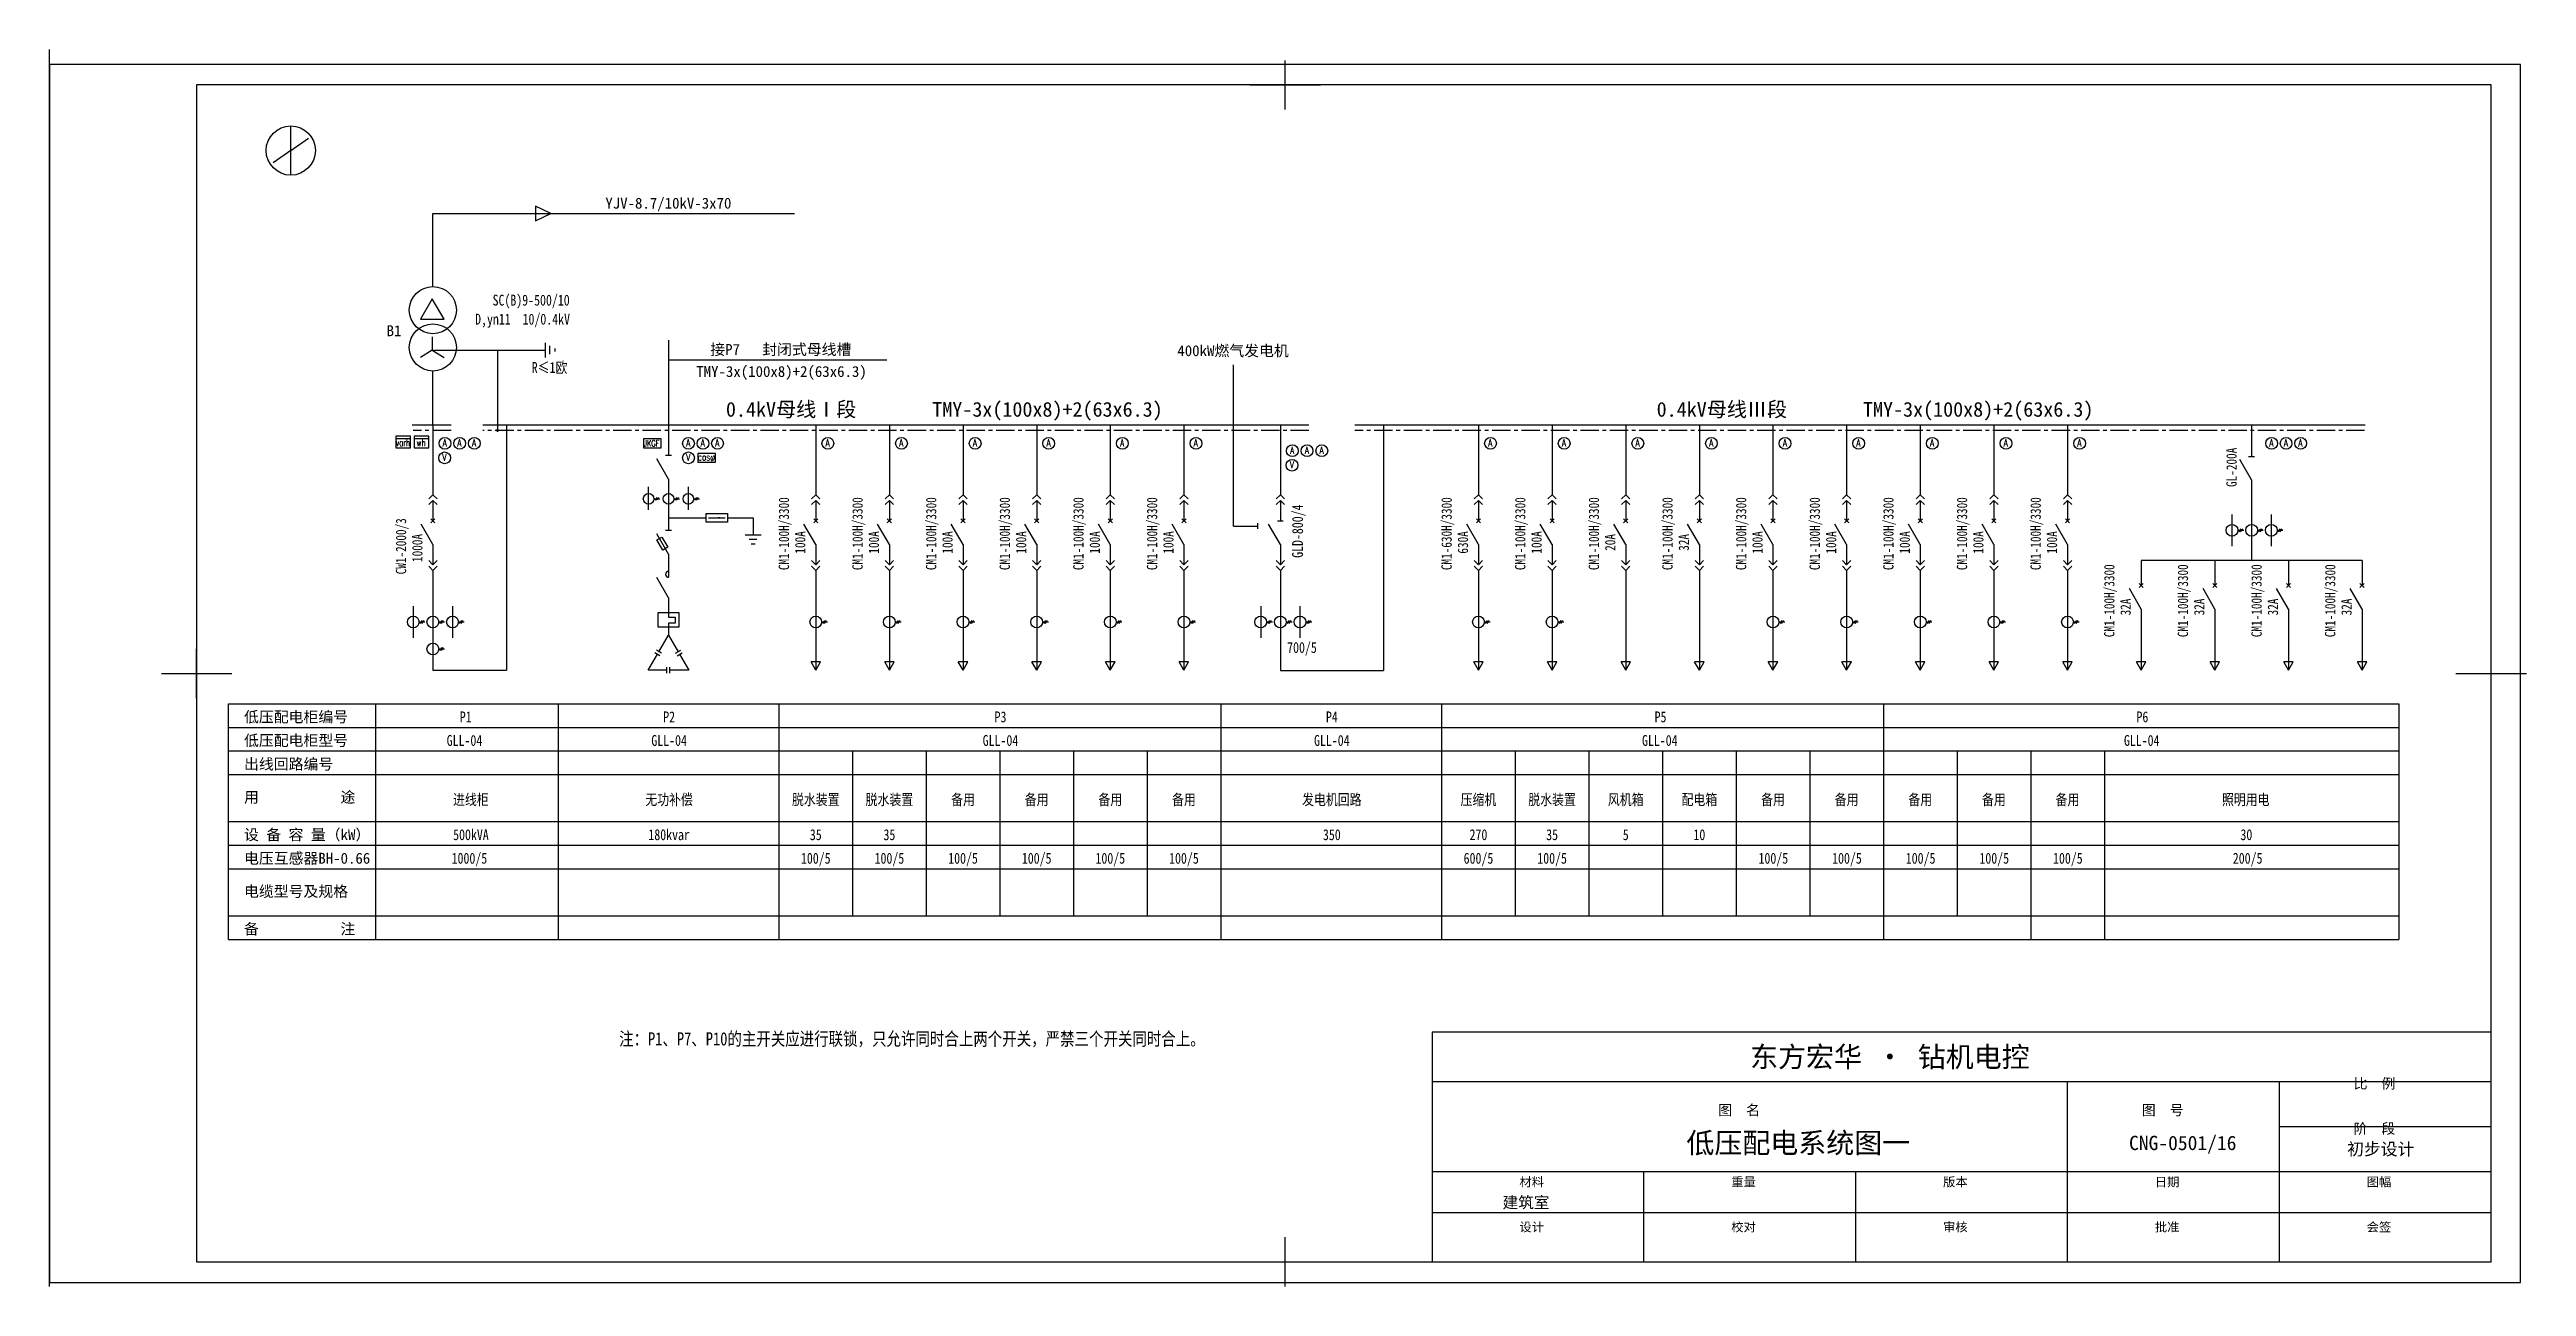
# Model space of a CAD drawing. Extents: x 594600 to 783909, y -252405 to -117187.
# Drawn here: x 594600 to 678697, y -206706 to -164706 of the extents above; entities that cross this region are included whole.
import ezdxf
from ezdxf.enums import TextEntityAlignment as Align

# ---------------------------------------------------------------- set-up
doc = ezdxf.new("R2010")
doc.units = 0
doc.header["$LTSCALE"] = 500
doc.header["$MEASUREMENT"] = 0
doc.linetypes.add('CENTER', pattern=[2, 1.25, -0.25, 0.25, -0.25])
doc.layers.get('0').update_dxf_attribs({"linetype": 'CONTINUOUS'})
doc.layers.add('HH_TITLE', color=2, linetype='CONTINUOUS')
doc.layers.add('系统', color=7, linetype='CONTINUOUS')
doc.styles.add('3Z', font='ROMANS', dxfattribs={"width": 0.75, "bigfont": 'HZTXT'})
doc.styles.add('HH_CHN', font='simhei.ttf')
doc.styles.add('Z', font='', dxfattribs={"width": 0.8})
doc.styles.add('仿宋', font='', dxfattribs={"width": 0.8})
doc.styles.get('Z').set_extended_font_data('仿宋_GB2312')
doc.styles.get('仿宋').set_extended_font_data('仿宋_GB2312')

msp = doc.modelspace()

# ---------------------------------------------------------------- texts
at = {"color": 7, "style": '仿宋'}
for s, height, p in [('YJV-8.7/10kV-3x70', 370, (613471, -170108)), ('B1', 370, (606044, -174439)), ('接P7   封闭式母线槽', 370, (617033, -175075)), ('400kW燃气发电机', 370, (632892, -175117)), ('TMY-3x(100x8)+2(63x6.3)', 370, (616558, -175823)), ('0.4kV母线Ⅰ段', 500, (617565, -177173)), ('0.4kV母线Ⅲ段', 500, (649165, -177173)), ('TMY-3x(100x8)+2(63x6.3)', 500, (624570, -177173)), ('TMY-3x(100x8)+2(63x6.3)', 500, (656170, -177173)), ('低压配电柜编号', 370, (601203, -187551)), ('低压配电柜型号', 370, (601203, -188351)), ('出线回路编号', 370, (601203, -189151)), ('用           途', 370, (601203, -190275)), ('设 备 容 量（kW）', 370, (601203, -191551)), ('电压互感器BH-0.66', 370, (601203, -192351)), ('电缆型号及规格', 370, (601203, -193475)), ('备           注', 370, (601203, -194751))]:
    msp.add_text(s, height=height, dxfattribs=at).set_placement(p)
at = {"color": 7, "style": '仿宋', "width": 0.8}
for s, p in [('SC(B)9-500/10', (609642, -173401)), ('D,yn11  10/0.4kV', (609049, -174046)), ('R≤1欧', (610972, -175688)), ('700/5', (636619, -185195)), ('P1', (608529, -187551)), ('GLL-04', (608084, -188351)), ('进线柜', (608299, -190359)), ('500kVA', (608303, -191551)), ('1000/5', (608251, -192351)), ('100/5', (652623, -192351)), ('100/5', (655123, -192351)), ('100/5', (657623, -192351)), ('100/5', (660123, -192351)), ('100/5', (662623, -192351)), ('200/5', (668727, -192351))]:
    msp.add_text(s, height=370, dxfattribs=at).set_placement(p)
for s, height, style, width, p in [('varh', 240, '3Z', 0.65, (606362, -178171)), ('wh', 240, '3Z', 0.75, (607060, -178171)), ('A', 240, '3Z', 0.75, (607948, -178181)), ('A', 240, '3Z', 0.75, (608447, -178181)), ('A', 240, '3Z', 0.75, (608946, -178181)), ('JKGF', 220, '3Z', 0.75, (614771, -178188)), ('A', 240, '3Z', 0.75, (616217, -178181)), ('A', 240, '3Z', 0.75, (616710, -178181)), ('A', 240, '3Z', 0.75, (617203, -178181)), ('A', 240, '3Z', 0.75, (620948, -178181)), ('A', 240, '3Z', 0.75, (623448, -178181)), ('A', 240, '3Z', 0.75, (625948, -178181)), ('A', 240, '3Z', 0.75, (628448, -178181)), ('A', 240, '3Z', 0.75, (630948, -178181)), ('A', 240, '3Z', 0.75, (633448, -178181)), ('A', 240, '3Z', 0.75, (636720, -178431)), ('A', 240, '3Z', 0.75, (637219, -178431)), ('A', 240, '3Z', 0.75, (637719, -178431)), ('A', 240, '3Z', 0.75, (643448, -178181)), ('A', 240, '3Z', 0.75, (645948, -178181)), ('A', 240, '3Z', 0.75, (648448, -178181)), ('A', 240, '3Z', 0.75, (650948, -178181)), ('A', 240, '3Z', 0.75, (653448, -178181)), ('A', 240, '3Z', 0.75, (655948, -178181)), ('A', 240, '3Z', 0.75, (658448, -178181)), ('A', 240, '3Z', 0.75, (660948, -178181)), ('A', 240, '3Z', 0.75, (663448, -178181)), ('A', 240, '3Z', 0.75, (669967, -178181)), ('A', 240, '3Z', 0.75, (670460, -178181)), ('A', 240, '3Z', 0.75, (670953, -178181)), ('V', 240, '3Z', 0.75, (607937, -178672)), ('V', 240, '3Z', 0.75, (616217, -178672)), ('cosφ', 240, '3Z', 0.75, (616613, -178663)), ('V', 240, '3Z', 0.75, (636710, -178922)), ('注：P1、P7、P10的主开关应进行联锁，只允许同时合上两个开关，严禁三个开关同时合上。', 450, 'Z', 0.8, (613937, -198523))]:
    msp.add_text(s, height=height, dxfattribs=dict(style=style, width=width)).set_placement(p)
at = {"style": '仿宋', "width": 0.8}
for s, p in [('GL-200A', (668857, -179559)), ('CW1-2000/3', (606707, -182525)), ('1000A', (607261, -182107))]:
    msp.add_text(s, height=350, rotation=90, dxfattribs=at).set_placement(p)
for s, p in [('CM1-100H/3300', (619707, -181145)), ('CM1-100H/3300', (622207, -181145)), ('CM1-100H/3300', (624707, -181145)), ('CM1-100H/3300', (627207, -181145)), ('CM1-100H/3300', (629707, -181145)), ('CM1-100H/3300', (632207, -181145)), ('CM1-630H/3300', (642207, -181145)), ('CM1-100H/3300', (644707, -181145)), ('CM1-100H/3300', (647207, -181145)), ('CM1-100H/3300', (649707, -181145)), ('CM1-100H/3300', (652207, -181145)), ('CM1-100H/3300', (654707, -181145)), ('CM1-100H/3300', (657207, -181145)), ('CM1-100H/3300', (659707, -181145)), ('CM1-100H/3300', (662207, -181145)), ('100A', (620261, -181442)), ('100A', (622761, -181442)), ('100A', (625261, -181442)), ('100A', (627761, -181442)), ('100A', (630261, -181442)), ('100A', (632761, -181442)), ('630A', (642761, -181442)), ('100A', (645261, -181442)), ('20A', (647761, -181442)), ('32A', (650261, -181442)), ('100A', (652761, -181442)), ('100A', (655261, -181442)), ('100A', (657761, -181442)), ('100A', (660261, -181442)), ('100A', (662761, -181442)), ('CM1-100H/3300', (664707, -183422)), ('CM1-100H/3300', (667207, -183422)), ('CM1-100H/3300', (669707, -183422)), ('CM1-100H/3300', (672207, -183422)), ('32A', (665261, -183635)), ('32A', (667761, -183635)), ('32A', (670261, -183635)), ('32A', (672761, -183635))]:
    msp.add_text(s, height=350, rotation=90, dxfattribs=at).set_placement(p, align=Align.CENTER)
at = {"color": 7, "style": '仿宋', "width": 0.8}
msp.add_text('GLD-800/4', height=370, rotation=90, dxfattribs=at).set_placement((637157, -181966))
for s, p in [('P2', (615636, -187551)), ('P3', (626886, -187551)), ('P4', (638136, -187551)), ('P5', (649295, -187551)), ('P6', (665657, -187551)), ('GLL-04', (615636, -188351)), ('GLL-04', (626886, -188351)), ('GLL-04', (638136, -188351)), ('GLL-04', (649271, -188351)), ('GLL-04', (665633, -188351)), ('无功补偿', (615636, -190359)), ('脱水装置', (620615, -190359)), ('脱水装置', (623115, -190359)), ('备用', (625615, -190359)), ('备用', (628115, -190359)), ('备用', (630615, -190359)), ('备用', (633115, -190359)), ('发电机回路', (638136, -190359)), ('压缩机', (643115, -190359)), ('脱水装置', (645615, -190359)), ('风机箱', (648115, -190359)), ('配电箱', (650615, -190359)), ('备用', (653115, -190359)), ('备用', (655615, -190359)), ('备用', (658115, -190359)), ('备用', (660615, -190359)), ('备用', (663115, -190359)), ('照明用电', (669166, -190359)), ('180kvar', (615636, -191551)), ('35', (620615, -191551)), ('35', (623115, -191551)), ('350', (638136, -191551)), ('270', (643115, -191551)), ('35', (645615, -191551)), ('5', (648115, -191551)), ('10', (650615, -191551)), ('30', (669187, -191551)), ('100/5', (620615, -192351)), ('100/5', (623115, -192351)), ('100/5', (625615, -192351)), ('100/5', (628115, -192351)), ('100/5', (630615, -192351)), ('100/5', (633115, -192351)), ('600/5', (643115, -192351)), ('100/5', (645615, -192351))]:
    msp.add_text(s, height=370, dxfattribs=at).set_placement(p, align=Align.CENTER)

# ---------------------------------------------------------------- blocks, each defined once
blk = doc.blocks.new('HH_FRAME_A3_WIDE')
at = {"layer": 'HH_TITLE'}
for p, q in [((301.27, 287), (301.27, 299)), ((292.66, 293), (309.88, 293)), ((58.82, 271), (58.82, 283)), ((58.82, 277), (63.12, 280)), ((58.82, 277), (54.52, 274)), ((35.87, 143.5), (35.87, 155.5)), ((595.37, 143.5), (595.37, 155.5)), ((27.26, 149.5), (44.47, 149.5)), ((586.76, 149.5), (603.98, 149.5)), ((337.14, 50), (595.37, 50)), ((492.08, 28), (492.08, 50)), ((543.73, 28), (543.73, 50)), ((543.73, 39), (595.37, 39)), ((337.14, 28), (595.37, 28)), ((388.79, 18), (388.79, 28)), ((440.43, 18), (440.43, 28)), ((492.08, 18), (492.08, 28)), ((543.73, 18), (543.73, 28)), ((337.14, 18), (595.37, 18)), ((388.79, 6), (388.79, 18)), ((440.43, 6), (440.43, 18)), ((492.08, 6), (492.08, 18)), ((543.73, 6), (543.73, 18)), ((301.27, 0), (301.27, 12)), ((292.66, 6), (309.88, 6))]:
    blk.add_line(p, q, dxfattribs=at)
for points in [[(0, 1), (602.55, 1), (602.55, 298), (0, 298)], [(35.87, 6), (595.37, 6), (595.37, 293), (35.87, 293)], [(337.14, 6), (595.37, 6), (595.37, 62), (337.14, 62)]]:
    blk.add_lwpolyline(points, close=True, dxfattribs=at)
blk.add_circle((58.82, 277), 6, dxfattribs=at)
at = {"layer": 'HH_TITLE', "style": 'HH_CHN'}
for s, height, p in [('东方宏华 · 钻机电控', 5, (414.67, 53.5)), ('比  例', 2.5, (561.81, 48.25)), ('图  名', 2.5, (406.87, 41.75)), ('图  号', 2.5, (510.16, 41.75)), ('阶  段', 2.5, (561.81, 37.25)), ('材料', 2.2, (358.42, 24.4)), ('重量', 2.2, (410.07, 24.4)), ('版本', 2.2, (461.72, 24.4)), ('日期', 2.2, (513.36, 24.4)), ('图幅', 2.2, (565.01, 24.4)), ('设计', 2.2, (358.42, 13.4)), ('校对', 2.2, (410.07, 13.4)), ('审核', 2.2, (461.72, 13.4)), ('批准', 2.2, (513.36, 13.4)), ('会签', 2.2, (565.01, 13.4))]:
    blk.add_text(s, height=height, dxfattribs=at).set_placement(p)
for tag, p, height in [('SCALE', (560.26, 43), 3), ('TITLE', (399.13, 32.5), 5), ('DWG_NO', (507.07, 33.25), 3.5), ('STAGE', (560.26, 32), 3), ('MATERIAL', (354.3, 19.1), 2.8), ('WEIGHT', (405.94, 19.1), 2.8), ('VERSION', (457.59, 19.1), 2.8), ('DATE', (509.24, 19.1), 2.8), ('SHEET', (560.88, 19.1), 2.8), ('DESIGN', (354.3, 8.1), 2.8), ('CHECKED', (405.94, 8.1), 2.8), ('REVIEWED', (457.59, 8.1), 2.8), ('APPROVED', (509.24, 8.1), 2.8), ('COUNTERSIGN', (560.88, 8.1), 2.8)]:
    blk.add_attdef(tag, p, '', height=height, dxfattribs=at)

# ---------------------------------------------------------------- linework, layer by layer
for p, q in [((594600, -206706), (594600, -164706)), ((611622, -170277), (611103, -170029)), ((611103, -170029), (611103, -170525)), ((611103, -170525), (611622, -170277)), ((607595, -173166), (607194, -173861)), ((607996, -173861), (607595, -173166)), ((607194, -173861), (607996, -173861)), ((609810, -174912), (609810, -177639)), ((615615, -175244), (623025, -175244)), ((606859, -177929), (606359, -177929)), ((607480, -177929), (606980, -177929)), ((615615, -179295), (615215, -178602)), ((615715, -178495), (615515, -178495)), ((669365, -179321), (668965, -178629)), ((669265, -178521), (669465, -178521)), ((607474, -179966), (607615, -179825)), ((607756, -179966), (607615, -179825)), ((614940, -180338), (614940, -179560)), ((615120, -179962), (615317, -179962)), ((615157, -180010), (615231, -179915)), ((615211, -180010), (615285, -179915)), ((615795, -179962), (615992, -179962)), ((615833, -180010), (615907, -179915)), ((615886, -180010), (615960, -179915)), ((616290, -180338), (616290, -179560)), ((616470, -179962), (616668, -179962)), ((616508, -180010), (616582, -179915)), ((616561, -180010), (616636, -179915)), ((620474, -179966), (620615, -179825)), ((620756, -179966), (620615, -179825)), ((622974, -179966), (623115, -179825)), ((623256, -179966), (623115, -179825)), ((625474, -179966), (625615, -179825)), ((625756, -179966), (625615, -179825)), ((627974, -179966), (628115, -179825)), ((628256, -179966), (628115, -179825)), ((630474, -179966), (630615, -179825)), ((630756, -179966), (630615, -179825)), ((632974, -179966), (633115, -179825)), ((633256, -179966), (633115, -179825)), ((636246, -179966), (636388, -179825)), ((636529, -179966), (636388, -179825)), ((642974, -179966), (643115, -179825)), ((643256, -179966), (643115, -179825)), ((645474, -179966), (645615, -179825)), ((645756, -179966), (645615, -179825)), ((647974, -179966), (648115, -179825)), ((648256, -179966), (648115, -179825)), ((650474, -179966), (650615, -179825)), ((650756, -179966), (650615, -179825)), ((652974, -179966), (653115, -179825)), ((653256, -179966), (653115, -179825)), ((655474, -179966), (655615, -179825)), ((655756, -179966), (655615, -179825)), ((657974, -179966), (658115, -179825)), ((658256, -179966), (658115, -179825)), ((660474, -179966), (660615, -179825)), ((660756, -179966), (660615, -179825)), ((662974, -179966), (663115, -179825)), ((663256, -179966), (663115, -179825)), ((607474, -180160), (607615, -180018)), ((607544, -180781), (607686, -180639)), ((607686, -180781), (607544, -180639)), ((607756, -180160), (607615, -180018)), ((615615, -180607), (616893, -180607)), ((616976, -180607), (617541, -180607)), ((617613, -180607), (618486, -180607)), ((618486, -180607), (618486, -181180)), ((620474, -180160), (620615, -180018)), ((620544, -180781), (620686, -180639)), ((620686, -180781), (620544, -180639)), ((620756, -180160), (620615, -180018)), ((622974, -180160), (623115, -180018)), ((623186, -180781), (623044, -180639)), ((623044, -180781), (623186, -180639)), ((623256, -180160), (623115, -180018)), ((625474, -180160), (625615, -180018)), ((625544, -180781), (625686, -180639)), ((625686, -180781), (625544, -180639)), ((625756, -180160), (625615, -180018)), ((627974, -180160), (628115, -180018)), ((628186, -180781), (628044, -180639)), ((628044, -180781), (628186, -180639)), ((628256, -180160), (628115, -180018)), ((630474, -180160), (630615, -180018)), ((630686, -180781), (630544, -180639)), ((630544, -180781), (630686, -180639)), ((630756, -180160), (630615, -180018)), ((632974, -180160), (633115, -180018)), ((633186, -180781), (633044, -180639)), ((633044, -180781), (633186, -180639)), ((633256, -180160), (633115, -180018)), ((636246, -180160), (636388, -180018)), ((636529, -180160), (636388, -180018)), ((642974, -180160), (643115, -180018)), ((643044, -180781), (643186, -180639)), ((643186, -180781), (643044, -180639)), ((643256, -180160), (643115, -180018)), ((645474, -180160), (645615, -180018)), ((645544, -180781), (645686, -180639)), ((645686, -180781), (645544, -180639)), ((645756, -180160), (645615, -180018)), ((647974, -180160), (648115, -180018)), ((648186, -180781), (648044, -180639)), ((648044, -180781), (648186, -180639)), ((648256, -180160), (648115, -180018)), ((650474, -180160), (650615, -180018)), ((650544, -180781), (650686, -180639)), ((650686, -180781), (650544, -180639)), ((650756, -180160), (650615, -180018)), ((652974, -180160), (653115, -180018)), ((653044, -180781), (653186, -180639)), ((653186, -180781), (653044, -180639)), ((653256, -180160), (653115, -180018)), ((655474, -180160), (655615, -180018)), ((655686, -180781), (655544, -180639)), ((655544, -180781), (655686, -180639)), ((655756, -180160), (655615, -180018)), ((657974, -180160), (658115, -180018)), ((658186, -180781), (658044, -180639)), ((658044, -180781), (658186, -180639)), ((658256, -180160), (658115, -180018)), ((660474, -180160), (660615, -180018)), ((660686, -180781), (660544, -180639)), ((660544, -180781), (660686, -180639)), ((660756, -180160), (660615, -180018)), ((662974, -180160), (663115, -180018)), ((663044, -180781), (663186, -180639)), ((663186, -180781), (663044, -180639)), ((663256, -180160), (663115, -180018)), ((668698, -180497), (668698, -181564)), ((670032, -180497), (670032, -181564)), ((607615, -181510), (607215, -180817)), ((615615, -181842), (615215, -181149)), ((615715, -181042), (615515, -181042)), ((618213, -181180), (618760, -181180)), ((618356, -181337), (618619, -181337)), ((618423, -181494), (618552, -181494)), ((620615, -181510), (620215, -180817)), ((623115, -181510), (622715, -180817)), ((625615, -181510), (625215, -180817)), ((628115, -181510), (627715, -180817)), ((630615, -181510), (630215, -180817)), ((633115, -181510), (632715, -180817)), ((636388, -181510), (635988, -180817)), ((643115, -181510), (642715, -180817)), ((645615, -181510), (645215, -180817)), ((648115, -181510), (647715, -180817)), ((650615, -181510), (650215, -180817)), ((653115, -181510), (652715, -180817)), ((655615, -181510), (655215, -180817)), ((658115, -181510), (657715, -180817)), ((660615, -181510), (660215, -180817)), ((663115, -181510), (662715, -180817)), ((668898, -181030), (669096, -181030)), ((668936, -181078), (669010, -180983)), ((668990, -181078), (669064, -180983)), ((669565, -181030), (669762, -181030)), ((669603, -181078), (669677, -180983)), ((669656, -181078), (669730, -180983)), ((670232, -181030), (670429, -181030)), ((670269, -181078), (670343, -180983)), ((670323, -181078), (670397, -180983)), ((607474, -182061), (607615, -182202)), ((607474, -182254), (607615, -182395)), ((607756, -182061), (607615, -182202)), ((607756, -182254), (607615, -182395)), ((620474, -182061), (620615, -182202)), ((620474, -182254), (620615, -182395)), ((620756, -182061), (620615, -182202)), ((620756, -182254), (620615, -182395)), ((622974, -182061), (623115, -182202)), ((622974, -182254), (623115, -182395)), ((623256, -182061), (623115, -182202)), ((623256, -182254), (623115, -182395)), ((625474, -182061), (625615, -182202)), ((625474, -182254), (625615, -182395)), ((625756, -182061), (625615, -182202)), ((625756, -182254), (625615, -182395)), ((627974, -182061), (628115, -182202)), ((627974, -182254), (628115, -182395)), ((628256, -182061), (628115, -182202)), ((628256, -182254), (628115, -182395)), ((630474, -182061), (630615, -182202)), ((630474, -182254), (630615, -182395)), ((630756, -182061), (630615, -182202)), ((630756, -182254), (630615, -182395)), ((632974, -182061), (633115, -182202)), ((632974, -182254), (633115, -182395)), ((633256, -182061), (633115, -182202)), ((633256, -182254), (633115, -182395)), ((636246, -182061), (636388, -182202)), ((636246, -182254), (636388, -182395)), ((636529, -182061), (636388, -182202)), ((636529, -182254), (636388, -182395)), ((642974, -182061), (643115, -182202)), ((642974, -182254), (643115, -182395)), ((643256, -182061), (643115, -182202)), ((643256, -182254), (643115, -182395)), ((645474, -182061), (645615, -182202)), ((645474, -182254), (645615, -182395)), ((645756, -182061), (645615, -182202)), ((645756, -182254), (645615, -182395)), ((647974, -182061), (648115, -182202)), ((647974, -182254), (648115, -182395)), ((648256, -182061), (648115, -182202)), ((648256, -182254), (648115, -182395)), ((650474, -182061), (650615, -182202)), ((650474, -182254), (650615, -182395)), ((650756, -182061), (650615, -182202)), ((650756, -182254), (650615, -182395)), ((652974, -182061), (653115, -182202)), ((652974, -182254), (653115, -182395)), ((653256, -182061), (653115, -182202)), ((653256, -182254), (653115, -182395)), ((655474, -182061), (655615, -182202)), ((655474, -182254), (655615, -182395)), ((655756, -182061), (655615, -182202)), ((655756, -182254), (655615, -182395)), ((657974, -182061), (658115, -182202)), ((657974, -182254), (658115, -182395)), ((658256, -182061), (658115, -182202)), ((658256, -182254), (658115, -182395)), ((660474, -182061), (660615, -182202)), ((660474, -182254), (660615, -182395)), ((660756, -182061), (660615, -182202)), ((660756, -182254), (660615, -182395)), ((662974, -182061), (663115, -182202)), ((662974, -182254), (663115, -182395)), ((663256, -182061), (663115, -182202)), ((663256, -182254), (663115, -182395)), ((615615, -183326), (615215, -182633)), ((665615, -183703), (665215, -183010)), ((665686, -182974), (665544, -182832)), ((665544, -182974), (665686, -182832)), ((668115, -183703), (667715, -183010)), ((668044, -182974), (668186, -182832)), ((668186, -182974), (668044, -182832)), ((670615, -183703), (670215, -183010)), ((670544, -182974), (670686, -182832)), ((670686, -182974), (670544, -182832)), ((673115, -183703), (672715, -183010)), ((673044, -182974), (673186, -182832)), ((673186, -182974), (673044, -182832)), ((606948, -183610), (606948, -184677)), ((607148, -184144), (607346, -184144)), ((607186, -184191), (607260, -184096)), ((607240, -184191), (607314, -184096)), ((607815, -184144), (608012, -184144)), ((607853, -184191), (607927, -184096)), ((607906, -184191), (607980, -184096)), ((608282, -183610), (608282, -184677)), ((608482, -184144), (608679, -184144)), ((608519, -184191), (608593, -184096)), ((608573, -184191), (608647, -184096)), ((615615, -183984), (615836, -183984)), ((615836, -183984), (615836, -184182)), ((620815, -184144), (621012, -184144)), ((620853, -184191), (620927, -184096)), ((620906, -184191), (620980, -184096)), ((623315, -184144), (623512, -184144)), ((623353, -184191), (623427, -184096)), ((623406, -184191), (623480, -184096)), ((625815, -184144), (626012, -184144)), ((625853, -184191), (625927, -184096)), ((625906, -184191), (625980, -184096)), ((628315, -184144), (628512, -184144)), ((628353, -184191), (628427, -184096)), ((628406, -184191), (628480, -184096)), ((630815, -184144), (631012, -184144)), ((630853, -184191), (630927, -184096)), ((630906, -184191), (630980, -184096)), ((633315, -184144), (633512, -184144)), ((633353, -184191), (633427, -184096)), ((633406, -184191), (633480, -184096)), ((635721, -183610), (635721, -184677)), ((635921, -184144), (636118, -184144)), ((635958, -184191), (636033, -184096)), ((636012, -184191), (636086, -184096)), ((636588, -184144), (636785, -184144)), ((636625, -184191), (636699, -184096)), ((636679, -184191), (636753, -184096)), ((637054, -183610), (637054, -184677)), ((637254, -184144), (637452, -184144)), ((637292, -184191), (637366, -184096)), ((637345, -184191), (637420, -184096)), ((643315, -184144), (643512, -184144)), ((643353, -184191), (643427, -184096)), ((643406, -184191), (643480, -184096)), ((645815, -184144), (646012, -184144)), ((645853, -184191), (645927, -184096)), ((645906, -184191), (645980, -184096)), ((653315, -184144), (653512, -184144)), ((653353, -184191), (653427, -184096)), ((653406, -184191), (653480, -184096)), ((655815, -184144), (656012, -184144)), ((655853, -184191), (655927, -184096)), ((655906, -184191), (655980, -184096)), ((658315, -184144), (658512, -184144)), ((658353, -184191), (658427, -184096)), ((658406, -184191), (658480, -184096)), ((660815, -184144), (661012, -184144)), ((660853, -184191), (660927, -184096)), ((660906, -184191), (660980, -184096)), ((663315, -184144), (663512, -184144)), ((663353, -184191), (663427, -184096)), ((663406, -184191), (663480, -184096)), ((607853, -185108), (607927, -185013)), ((607906, -185108), (607980, -185013)), ((615836, -184182), (615615, -184182)), ((607815, -185060), (608012, -185060)), ((615325, -185291), (615152, -185191)), ((615375, -185205), (615202, -185105)), ((615563, -185878), (615563, -185678)), ((615663, -185878), (615663, -185678)), ((615855, -185205), (616028, -185105)), ((615905, -185291), (616078, -185191)), ((620615, -185778), (620455, -185500)), ((620775, -185500), (620455, -185500)), ((620615, -185778), (620775, -185500)), ((623275, -185500), (622955, -185500)), ((623115, -185778), (622955, -185500)), ((623115, -185778), (623275, -185500)), ((625615, -185778), (625455, -185500)), ((625775, -185500), (625455, -185500)), ((625615, -185778), (625775, -185500)), ((628275, -185500), (627955, -185500)), ((628115, -185778), (627955, -185500)), ((628115, -185778), (628275, -185500)), ((630775, -185500), (630455, -185500)), ((630615, -185778), (630455, -185500)), ((630615, -185778), (630775, -185500)), ((633275, -185500), (632955, -185500)), ((633115, -185778), (632955, -185500)), ((633115, -185778), (633275, -185500)), ((643115, -185778), (642955, -185500)), ((643275, -185500), (642955, -185500)), ((643115, -185778), (643275, -185500)), ((645775, -185500), (645455, -185500)), ((645615, -185778), (645455, -185500)), ((645615, -185778), (645775, -185500)), ((648275, -185500), (647955, -185500)), ((648115, -185778), (647955, -185500)), ((648115, -185778), (648275, -185500)), ((650775, -185500), (650455, -185500)), ((650615, -185778), (650455, -185500)), ((650615, -185778), (650775, -185500)), ((653115, -185778), (652955, -185500)), ((653275, -185500), (652955, -185500)), ((653115, -185778), (653275, -185500)), ((655775, -185500), (655455, -185500)), ((655615, -185778), (655455, -185500)), ((655615, -185778), (655775, -185500)), ((658275, -185500), (657955, -185500)), ((658115, -185778), (657955, -185500)), ((658115, -185778), (658275, -185500)), ((660775, -185500), (660455, -185500)), ((660615, -185778), (660455, -185500)), ((660615, -185778), (660775, -185500)), ((663115, -185778), (662955, -185500)), ((663275, -185500), (662955, -185500)), ((663115, -185778), (663275, -185500)), ((665775, -185500), (665455, -185500)), ((665615, -185778), (665455, -185500)), ((665615, -185778), (665775, -185500)), ((668275, -185500), (667955, -185500)), ((668115, -185778), (667955, -185500)), ((668115, -185778), (668275, -185500)), ((670775, -185500), (670455, -185500)), ((670615, -185778), (670455, -185500)), ((670615, -185778), (670775, -185500)), ((673275, -185500), (672955, -185500)), ((673115, -185778), (672955, -185500)), ((673115, -185778), (673275, -185500)), ((600680, -186923), (674365, -186923)), ((600680, -194923), (600680, -186923)), ((605680, -194923), (605680, -186923)), ((611865, -186923), (611865, -194923)), ((619365, -186923), (619365, -194923)), ((634365, -186923), (634365, -194923)), ((641865, -186923), (641865, -194923)), ((656865, -186923), (656865, -194923)), ((674365, -186923), (674365, -194923)), ((600680, -187723), (674365, -187723)), ((600680, -188523), (674365, -188523)), ((621865, -188523), (621865, -194123)), ((624365, -188523), (624365, -194123)), ((626865, -188523), (626865, -194123)), ((629365, -188523), (629365, -194123)), ((631865, -188523), (631865, -194123)), ((644365, -188523), (644365, -194123)), ((646865, -188523), (646865, -194123)), ((649365, -188523), (649365, -194123)), ((651865, -188523), (651865, -194123)), ((654365, -188523), (654365, -194123)), ((659365, -188523), (659365, -194123)), ((661865, -188523), (661865, -194923)), ((664365, -188523), (664365, -194923)), ((600680, -189323), (674365, -189323)), ((600680, -190923), (674365, -190923)), ((600680, -191723), (674365, -191723)), ((600680, -192523), (674365, -192523)), ((600680, -194123), (674365, -194123)), ((600680, -194923), (674365, -194923))]:
    msp.add_line(p, q)
at = {"color": 7}
for p, q in [((607595, -174912), (607194, -175160)), ((607595, -174465), (607595, -174912)), ((607595, -174912), (607996, -175160)), ((607635, -174912), (611443, -174912)), ((611443, -175160), (611443, -174665)), ((611582, -175053), (611582, -174772)), ((611762, -174964), (611762, -174861)), ((635627, -180985), (635627, -180785)), ((636288, -180710), (636488, -180710))]:
    msp.add_line(p, q, dxfattribs=at)
at = {"color": 6}
for p, q in [((615615, -174573), (615615, -177445)), ((634802, -180885), (634802, -175410)), ((636388, -177445), (636388, -179825)), ((639888, -177445), (639888, -185786)), ((636388, -180018), (636388, -180710)), ((634802, -180885), (635627, -180885)), ((636388, -181510), (636388, -182202)), ((636388, -182395), (636388, -185786)), ((636388, -185786), (639888, -185786))]:
    msp.add_line(p, q, dxfattribs=at)
at = {"color": 5}
for p, q in [((606917, -177445), (608233, -177445)), ((609306, -177445), (637360, -177445)), ((638921, -177445), (673220, -177445))]:
    msp.add_line(p, q, dxfattribs=at)
at = {"color": 7, "linetype": 'CENTER'}
for p, q in [((608233, -177639), (606949, -177639)), ((637360, -177639), (609306, -177639)), ((673201, -177639), (638921, -177639))]:
    msp.add_line(p, q, dxfattribs=at)
for points in [[(606359, -178229), (606859, -178229), (606859, -177829), (606359, -177829)], [(606980, -178229), (607480, -178229), (607480, -177829), (606980, -177829)], [(614769, -178229), (615369, -178229), (615369, -177929), (614769, -177929)], [(616610, -178721), (617210, -178721), (617210, -178421), (616610, -178421)], [(616893, -180751), (616893, -180462), (617613, -180462), (617613, -180751)], [(615420, -181705), (615220, -181359), (615394, -181259), (615594, -181605)], [(615975, -184311), (615975, -183831), (615255, -183831), (615255, -184311)]]:
    msp.add_lwpolyline(points, close=True)
at = {"const_width": 50}
msp.add_lwpolyline([(609785, -177639, 1), (609835, -177639, 1)], format="xyb", close=True, dxfattribs=at)
at = {"color": 7}
for centre in [(607615, -173554), (607615, -174822)]:
    msp.add_circle(centre, 800, dxfattribs=at)
for centre, radius in [((608025, -178079), 200), ((608524, -178079), 200), ((609023, -178079), 200), ((616293, -178079), 200), ((616786, -178079), 200), ((617280, -178079), 200), ((621025, -178079), 200), ((623525, -178079), 200), ((626025, -178079), 200), ((628525, -178079), 200), ((631025, -178079), 200), ((633525, -178079), 200), ((636797, -178329), 200), ((637296, -178329), 200), ((637795, -178329), 200), ((643525, -178079), 200), ((646025, -178079), 200), ((648525, -178079), 200), ((651025, -178079), 200), ((651025, -178079), 200), ((653525, -178079), 200), ((656025, -178079), 200), ((658525, -178079), 200), ((661025, -178079), 200), ((663525, -178079), 200), ((670043, -178079), 200), ((670536, -178079), 200), ((671030, -178079), 200), ((608014, -178571), 200), ((616293, -178571), 200), ((636787, -178821), 200), ((614940, -179962), 180), ((615615, -179962), 180), ((616290, -179962), 180), ((668698, -181030), 200), ((669365, -181030), 200), ((670032, -181030), 200), ((606948, -184144), 200), ((607615, -184144), 200), ((608282, -184144), 200), ((620615, -184144), 200), ((623115, -184144), 200), ((625615, -184144), 200), ((628115, -184144), 200), ((630615, -184144), 200), ((633115, -184144), 200), ((635721, -184144), 200), ((636388, -184144), 200), ((637054, -184144), 200), ((643115, -184144), 200), ((645615, -184144), 200), ((653115, -184144), 200), ((655615, -184144), 200), ((658115, -184144), 200), ((660615, -184144), 200), ((663115, -184144), 200), ((607615, -185060), 200)]:
    msp.add_circle(centre, radius)
msp.add_arc((615615, -182526), 100, 90, 270)
msp.add_solid([(617293, -180575), (617293, -180639), (617541, -180607)])
at = {"layer": '系统', "color": 6}
for p, q in [((607615, -170277), (619898, -170277)), ((607615, -172754), (607615, -170277)), ((607615, -177445), (607615, -175622)), ((607615, -177445), (607615, -179825)), ((610115, -177445), (610115, -185778)), ((615615, -177445), (615615, -178495)), ((620615, -177445), (620615, -179825)), ((623115, -177445), (623115, -179825)), ((625615, -177445), (625615, -179825)), ((628115, -177445), (628115, -179825)), ((630615, -177445), (630615, -179825)), ((633115, -177445), (633115, -179825)), ((643115, -177445), (643115, -179825)), ((645615, -177445), (645615, -179825)), ((648115, -177445), (648115, -179825)), ((650615, -177445), (650615, -179825)), ((653115, -177445), (653115, -179825)), ((655615, -177445), (655615, -179825)), ((658115, -177445), (658115, -179825)), ((660615, -177445), (660615, -179825)), ((663115, -177445), (663115, -179825)), ((669365, -177445), (669365, -178521)), ((669365, -177445), (669365, -178521)), ((615615, -179295), (615615, -181042)), ((669365, -179321), (669365, -182061)), ((607615, -180018), (607615, -180710)), ((620615, -180018), (620615, -180710)), ((623115, -180018), (623115, -180710)), ((625615, -180018), (625615, -180710)), ((628115, -180018), (628115, -180710)), ((630615, -180018), (630615, -180710)), ((633115, -180018), (633115, -180710)), ((643115, -180018), (643115, -180710)), ((645615, -180018), (645615, -180710)), ((648115, -180018), (648115, -180710)), ((650615, -180018), (650615, -180710)), ((653115, -180018), (653115, -180710)), ((655615, -180018), (655615, -180710)), ((658115, -180018), (658115, -180710)), ((660615, -180018), (660615, -180710)), ((663115, -180018), (663115, -180710)), ((607615, -181510), (607615, -182202)), ((620615, -181510), (620615, -182202)), ((623115, -181510), (623115, -182202)), ((625615, -181510), (625615, -182202)), ((628115, -181510), (628115, -182202)), ((630615, -181510), (630615, -182202)), ((633115, -181510), (633115, -182202)), ((643115, -181510), (643115, -182202)), ((645615, -181510), (645615, -182202)), ((648115, -181510), (648115, -182202)), ((650615, -181510), (650615, -182202)), ((653115, -181510), (653115, -182202)), ((655615, -181510), (655615, -182202)), ((658115, -181510), (658115, -182202)), ((660615, -181510), (660615, -182202)), ((663115, -181510), (663115, -182202)), ((607615, -182395), (607615, -185778)), ((615615, -181842), (615615, -182626)), ((620615, -182395), (620615, -185778)), ((623115, -182395), (623115, -185778)), ((625615, -182395), (625615, -185778)), ((628115, -182395), (628115, -185778)), ((630615, -182395), (630615, -185778)), ((633115, -182395), (633115, -185778)), ((643115, -182395), (643115, -185778)), ((645615, -182395), (645615, -185778)), ((648115, -182395), (648115, -185778)), ((650615, -182395), (650615, -185778)), ((653115, -182395), (653115, -185778)), ((655615, -182395), (655615, -185778)), ((658115, -182395), (658115, -185778)), ((660615, -182395), (660615, -185778)), ((663115, -182395), (663115, -185778)), ((673115, -182061), (665615, -182061)), ((665615, -182061), (665615, -182903)), ((668115, -182061), (668115, -182903)), ((670615, -182061), (670615, -182903)), ((673115, -182061), (673115, -182903)), ((615615, -183326), (615615, -183984)), ((665615, -183703), (665615, -185778)), ((668115, -183703), (668115, -185778)), ((670615, -183703), (670615, -185778)), ((673115, -183703), (673115, -185778)), ((615615, -184182), (615615, -184589)), ((607615, -185778), (610115, -185778))]:
    msp.add_line(p, q, dxfattribs=at)
for points in [[(615288, -185155), (615615, -184589)], [(615615, -184589), (615942, -185155)], [(615563, -185778), (614929, -185778), (615238, -185241)], [(615992, -185241), (616301, -185778), (615663, -185778)]]:
    msp.add_lwpolyline(points, dxfattribs=at)

# ---------------------------------------------------------------- block references
at = {"xscale": 139.2384105960267, "yscale": 139.2384105960267, "zscale": 139.2384105960267}
msp.add_blockref('HH_FRAME_A3_WIDE', (594600, -206706), dxfattribs=at).add_auto_attribs({'TITLE': '低压配电系统图一', 'DWG_NO': 'CNG-0501/16', 'STAGE': '初步设计', 'MATERIAL': '建筑室'})

msp.set_redraw_order([(e.dxf.handle, doc.entitydb.next_handle()) for e in msp.query("TEXT MTEXT ATTDEF DIMENSION ARC_DIMENSION")])  # texts and dimensions are drawn at this point

doc.saveas('drawing.dxf')
